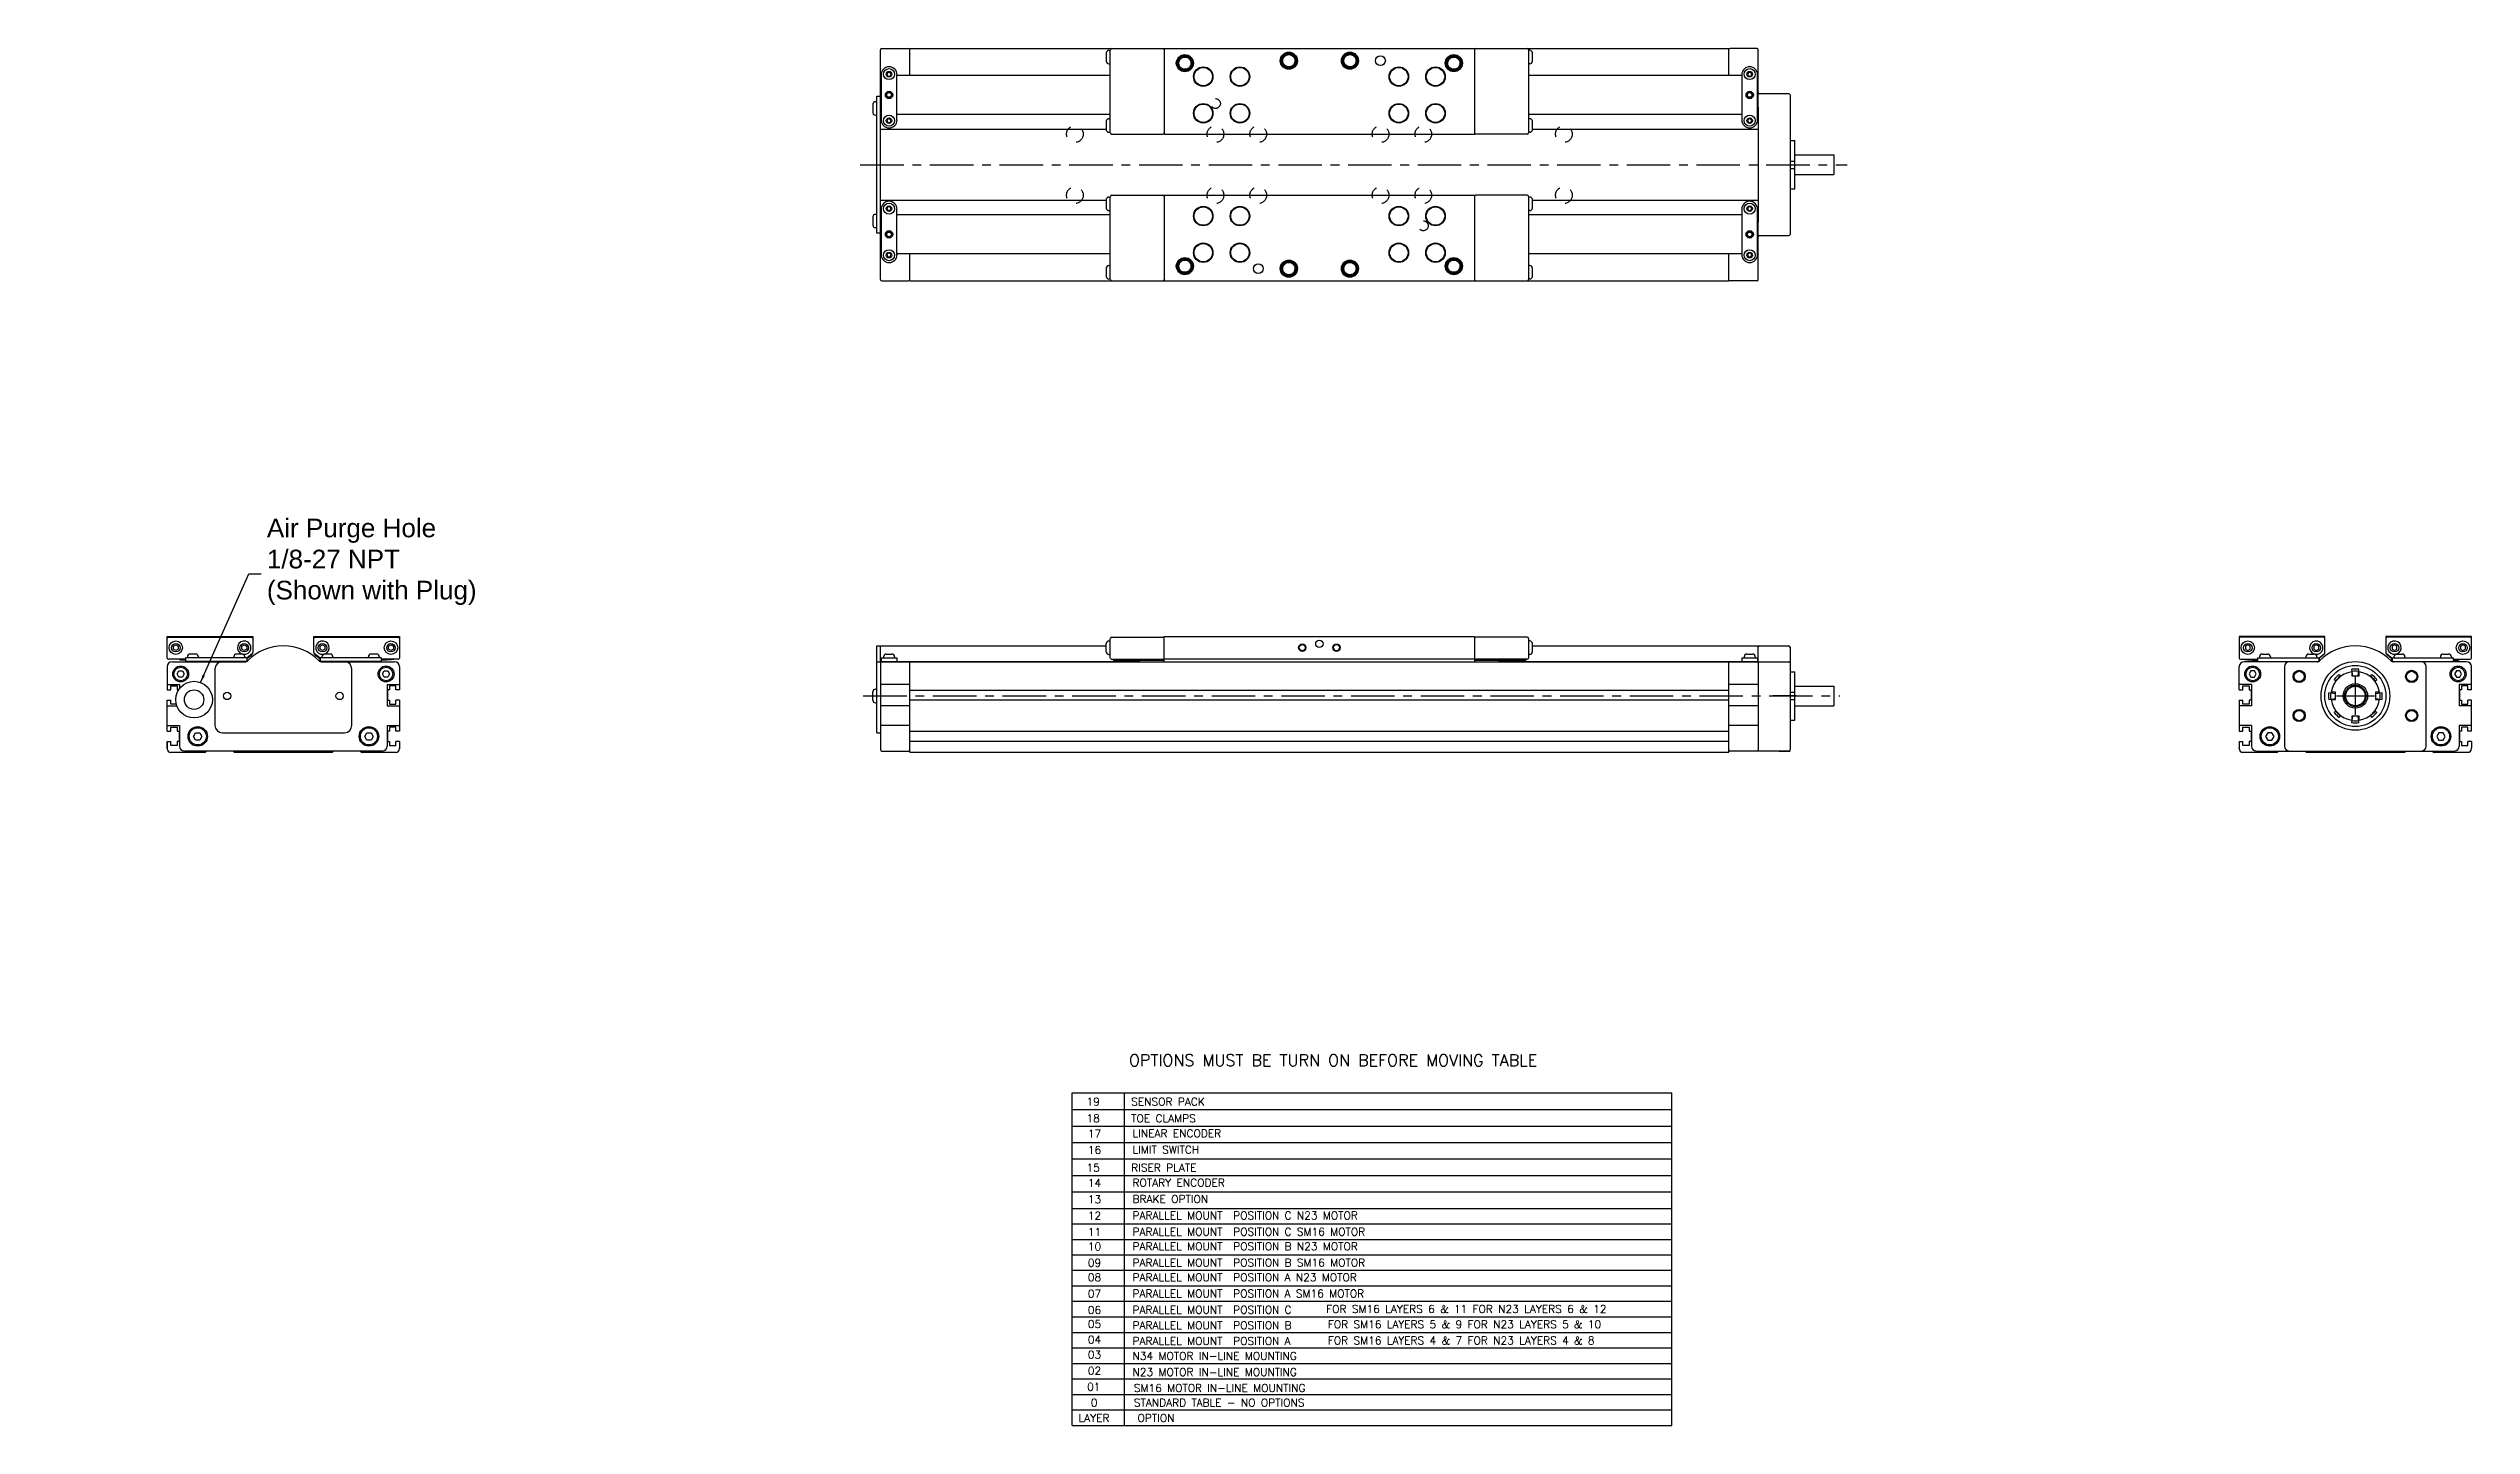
# Model space of a CAD drawing. Extents: x 1.4 to 40.4, y 2.1 to 24.3.
import ezdxf
from ezdxf.enums import TextEntityAlignment as Align

# ---------------------------------------------------------------- set-up
doc = ezdxf.new("R2010")
doc.units = 0
doc.header["$LTSCALE"] = 1.87
doc.header["$MEASUREMENT"] = 0
doc.linetypes.add('CENTER', pattern=[0.6, 0.375, -0.075, 0.075, -0.075])
doc.linetypes.add('HIDDEN', pattern=[0.2, 0.1, -0.1])
doc.layers.get('0').update_dxf_attribs({"linetype": 'CONTINUOUS'})
doc.styles.add('ROMANS', font='ROMANS')
doc.dimstyles.get("Standard").update_dxf_attribs({"dimtxt": 0.18, "dimasz": 0.18, "dimexe": 0.18, "dimexo": 0.0625, "dimgap": 0.09, "dimtad": 0, "dimtih": 1, "dimtoh": 1, "dimdec": 4, "dimzin": 0, "dimtxsty": 'STANDARD', "dimcen": 0.09, "dimazin": 3, "dimtfac": 1, "dimtdec": 4, "dimtofl": 0, "dimtmove": 0, "dimatfit": 3, "dimtolj": 1, "dimtzin": 0})

msp = doc.modelspace()

# ---------------------------------------------------------------- texts
at = {"style": 'ROMANS'}
for s, height, p in [('OPTIONS MUST BE TURN ON BEFORE MOVING TABLE', 0.188, (18.828, 7.879)), ('TOE CLAMPS', 0.125, (18.865, 6.974)), ('SENSOR PACK', 0.125, (18.865, 7.242)), ('LINEAR ENCODER', 0.125, (18.888, 6.732)), ('RISER PLATE', 0.125, (18.865, 6.18)), ('LIMIT SWITCH', 0.125, (18.888, 6.469)), ('ROTARY ENCODER', 0.125, (18.888, 5.938)), ('BRAKE OPTION', 0.125, (18.888, 5.675)), ('PARALLEL MOUNT  POSITION C N23 MOTOR', 0.125, (18.888, 5.411)), ('PARALLEL MOUNT  POSITION C SM16 MOTOR', 0.125, (18.888, 5.149)), ('PARALLEL MOUNT  POSITION B N23 MOTOR', 0.125, (18.888, 4.915)), ('PARALLEL MOUNT  POSITION B SM16 MOTOR', 0.125, (18.888, 4.653)), ('PARALLEL MOUNT  POSITION A N23 MOTOR', 0.125, (18.888, 4.417)), ('PARALLEL MOUNT  POSITION A SM16 MOTOR', 0.125, (18.888, 4.155)), ('PARALLEL MOUNT  POSITION C', 0.125, (18.888, 3.893)), ('FOR SM16 LAYERS 6 & 11 FOR N23 LAYERS 6 & 12', 0.125, (22.006, 3.907)), ('PARALLEL MOUNT  POSITION B', 0.125, (18.888, 3.643)), ('PARALLEL MOUNT  POSITION A', 0.125, (18.888, 3.391)), ('FOR SM16 LAYERS 5 & 9 FOR N23 LAYERS 5 & 10', 0.125, (22.031, 3.659)), ('FOR SM16 LAYERS 4 & 7 FOR N23 LAYERS 4 & 8', 0.125, (22.031, 3.399)), ('N34 MOTOR IN-LINE MOUNTING', 0.125, (18.888, 3.151)), ('N23 MOTOR IN-LINE MOUNTING', 0.125, (18.888, 2.89)), ('SM16 MOTOR IN-LINE MOUNTING', 0.125, (18.907, 2.633)), ('STANDARD TABLE - NO OPTIONS', 0.125, (18.907, 2.399)), ('LAYER', 0.125, (18.015, 2.15)), ('OPTION', 0.125, (18.968, 2.15))]:
    msp.add_text(s, height=height, dxfattribs=at).set_placement(p)
for s, p in [('19', (18.251, 7.244)), ('18', (18.251, 6.976)), ('17', (18.274, 6.73)), ('15', (18.251, 6.182)), ('16', (18.274, 6.467)), ('14', (18.274, 5.936)), ('13', (18.274, 5.672)), ('12', (18.274, 5.409)), ('11', (18.274, 5.147)), ('09', (18.274, 4.65)), ('10', (18.274, 4.912)), ('08', (18.274, 4.415)), ('07', (18.274, 4.153)), ('06', (18.274, 3.891)), ('05', (18.274, 3.665)), ('04', (18.274, 3.412)), ('03', (18.274, 3.172)), ('01', (18.261, 2.654)), ('02', (18.274, 2.912)), ('0', (18.271, 2.399))]:
    msp.add_text(s, height=0.125, dxfattribs=at).set_placement(p, align=Align.CENTER)
at = {"insert": (4.948, 15.995), "char_height": 0.3, "attachment_point": 4}
msp.add_mtext('{\\fArial|b0|i0|c0|p34;Air Purge Hole\\P1/8-27 NPT\\P(Shown with Plug)}', dxfattribs=at)

# ---------------------------------------------------------------- linework, layer by layer
for p, q in [((14.829, 20.538), (14.829, 24.238)), ((14.848, 24.258), (15.281, 24.258)), ((15.301, 23.825), (15.301, 24.258)), ((15.301, 24.258), (28.49, 24.258)), ((18.506, 24.229), (18.529, 24.229)), ((18.529, 22.9), (18.529, 24.238)), ((19.395, 24.258), (19.395, 22.88)), ((24.395, 24.258), (24.395, 22.88)), ((25.262, 24.238), (25.262, 22.9)), ((25.285, 24.229), (25.262, 24.229)), ((28.49, 23.825), (28.49, 24.258)), ((28.942, 24.258), (28.509, 24.258)), ((28.962, 23.316), (28.962, 24.238)), ((14.839, 23.835), (14.839, 23.107)), ((14.949, 23.874), (14.932, 23.845)), ((14.932, 23.845), (14.949, 23.815)), ((14.984, 23.874), (14.949, 23.874)), ((14.949, 23.815), (14.984, 23.815)), ((14.967, 23.963), (14.966, 23.963)), ((15.001, 23.845), (14.984, 23.874)), ((14.984, 23.815), (15.001, 23.845)), ((15.094, 23.107), (15.094, 23.835)), ((18.529, 23.825), (15.094, 23.825)), ((18.464, 24.189), (18.464, 24.051)), ((18.506, 24.012), (18.529, 24.012)), ((19.612, 24.022), (19.632, 24.022)), ((21.285, 24.061), (21.305, 24.061)), ((22.269, 24.061), (22.289, 24.061)), ((23.943, 24.022), (23.962, 24.022)), ((25.285, 24.012), (25.262, 24.012)), ((28.696, 23.825), (25.262, 23.825)), ((25.326, 24.051), (25.326, 24.189)), ((28.696, 23.835), (28.696, 23.107)), ((28.807, 23.874), (28.79, 23.845)), ((28.79, 23.845), (28.807, 23.815)), ((28.841, 23.874), (28.807, 23.874)), ((28.807, 23.815), (28.841, 23.815)), ((28.824, 23.963), (28.824, 23.963)), ((28.858, 23.845), (28.841, 23.874)), ((28.841, 23.815), (28.858, 23.845)), ((28.952, 23.107), (28.952, 23.835)), ((14.77, 21.286), (14.77, 23.49)), ((14.77, 23.49), (14.829, 23.49)), ((14.829, 23.705), (14.839, 23.71)), ((28.952, 23.71), (28.962, 23.705)), ((29.454, 23.53), (28.982, 23.53)), ((29.474, 23.51), (29.474, 21.266)), ((14.705, 23.363), (14.705, 23.225)), ((14.746, 23.402), (14.77, 23.402)), ((14.746, 23.185), (14.77, 23.185)), ((14.839, 23.311), (14.829, 23.316)), ((14.833, 23.313), (14.829, 23.313)), ((14.839, 23.195), (14.829, 23.195)), ((14.949, 23.126), (14.932, 23.097)), ((14.932, 23.097), (14.949, 23.067)), ((14.984, 23.126), (14.949, 23.126)), ((14.949, 23.067), (14.984, 23.067)), ((15.001, 23.097), (14.984, 23.126)), ((14.984, 23.067), (15.001, 23.097)), ((18.529, 23.195), (15.094, 23.195)), ((18.464, 23.087), (18.464, 22.949)), ((18.506, 23.126), (18.529, 23.126)), ((28.696, 23.195), (25.262, 23.195)), ((25.285, 23.126), (25.262, 23.126)), ((25.326, 22.949), (25.326, 23.087)), ((28.807, 23.126), (28.79, 23.097)), ((28.79, 23.097), (28.807, 23.067)), ((28.841, 23.126), (28.807, 23.126)), ((28.807, 23.067), (28.841, 23.067)), ((28.858, 23.097), (28.841, 23.126)), ((28.841, 23.067), (28.858, 23.097)), ((28.962, 23.316), (28.952, 23.311)), ((28.962, 23.195), (28.952, 23.195)), ((28.962, 23.313), (28.962, 21.463)), ((14.829, 22.961), (18.464, 22.961)), ((14.966, 22.979), (14.967, 22.979)), ((18.506, 22.91), (18.529, 22.91)), ((18.549, 22.88), (19.376, 22.88)), ((19.395, 22.88), (24.395, 22.88)), ((25.242, 22.88), (24.415, 22.88)), ((25.285, 22.91), (25.262, 22.91)), ((25.326, 22.961), (28.962, 22.961)), ((28.824, 22.979), (28.824, 22.979)), ((29.474, 22.777), (29.552, 22.777)), ((29.552, 21.999), (29.552, 22.777)), ((29.474, 22.447), (29.552, 22.447)), ((29.474, 22.329), (29.552, 22.329)), ((29.552, 22.546), (30.178, 22.546)), ((30.178, 22.546), (30.178, 22.231)), ((18.506, 21.866), (18.529, 21.866)), ((18.529, 20.538), (18.529, 21.876)), ((18.549, 21.896), (19.376, 21.896)), ((19.395, 21.896), (19.395, 20.518)), ((19.395, 21.896), (24.395, 21.896)), ((24.395, 21.896), (24.395, 20.518)), ((25.242, 21.896), (24.415, 21.896)), ((25.262, 21.876), (25.262, 20.538)), ((25.285, 21.866), (25.262, 21.866)), ((29.474, 21.999), (29.552, 21.999)), ((29.552, 22.231), (30.178, 22.231)), ((14.705, 21.551), (14.705, 21.414)), ((14.746, 21.591), (14.77, 21.591)), ((14.829, 21.815), (18.464, 21.815)), ((14.839, 21.581), (14.829, 21.581)), ((14.829, 21.461), (14.839, 21.466)), ((14.833, 21.463), (14.829, 21.463)), ((14.839, 21.67), (14.839, 20.941)), ((14.949, 21.709), (14.932, 21.679)), ((14.932, 21.679), (14.949, 21.65)), ((14.984, 21.709), (14.949, 21.709)), ((14.949, 21.65), (14.984, 21.65)), ((14.967, 21.798), (14.966, 21.798)), ((15.001, 21.679), (14.984, 21.709)), ((14.984, 21.65), (15.001, 21.679)), ((15.094, 20.941), (15.094, 21.67)), ((18.529, 21.581), (15.094, 21.581)), ((18.464, 21.827), (18.464, 21.689)), ((18.506, 21.65), (18.529, 21.65)), ((25.285, 21.65), (25.262, 21.65)), ((28.696, 21.581), (25.262, 21.581)), ((25.326, 21.689), (25.326, 21.827)), ((25.326, 21.815), (28.962, 21.815)), ((28.696, 21.67), (28.696, 20.941)), ((28.807, 21.709), (28.79, 21.679)), ((28.79, 21.679), (28.807, 21.65)), ((28.841, 21.709), (28.807, 21.709)), ((28.807, 21.65), (28.841, 21.65)), ((28.824, 21.798), (28.824, 21.798)), ((28.858, 21.679), (28.841, 21.709)), ((28.841, 21.65), (28.858, 21.679)), ((28.952, 20.941), (28.952, 21.67)), ((28.962, 21.581), (28.952, 21.581)), ((28.952, 21.466), (28.962, 21.461)), ((28.962, 20.538), (28.962, 21.461)), ((14.746, 21.374), (14.77, 21.374)), ((14.829, 21.286), (14.77, 21.286)), ((14.839, 21.066), (14.829, 21.071)), ((28.962, 21.071), (28.952, 21.066)), ((28.982, 21.246), (29.454, 21.246)), ((14.949, 20.961), (14.932, 20.931)), ((14.932, 20.931), (14.949, 20.902)), ((14.984, 20.961), (14.949, 20.961)), ((14.949, 20.902), (14.984, 20.902)), ((14.966, 20.813), (14.967, 20.813)), ((15.001, 20.931), (14.984, 20.961)), ((14.984, 20.902), (15.001, 20.931)), ((18.529, 20.951), (15.094, 20.951)), ((15.301, 20.518), (15.301, 20.951)), ((18.464, 20.725), (18.464, 20.587)), ((18.506, 20.764), (18.529, 20.764)), ((19.612, 20.754), (19.632, 20.754)), ((21.285, 20.715), (21.305, 20.715)), ((22.269, 20.715), (22.289, 20.715)), ((23.943, 20.754), (23.962, 20.754)), ((28.696, 20.951), (25.262, 20.951)), ((25.285, 20.764), (25.262, 20.764)), ((25.326, 20.587), (25.326, 20.725)), ((28.49, 20.518), (28.49, 20.951)), ((28.807, 20.961), (28.79, 20.931)), ((28.79, 20.931), (28.807, 20.902)), ((28.841, 20.961), (28.807, 20.961)), ((28.807, 20.902), (28.841, 20.902)), ((28.824, 20.813), (28.824, 20.813)), ((28.858, 20.931), (28.841, 20.961)), ((28.841, 20.902), (28.858, 20.931)), ((14.848, 20.518), (15.281, 20.518)), ((15.301, 20.518), (28.49, 20.518)), ((18.506, 20.548), (18.529, 20.548)), ((25.285, 20.548), (25.262, 20.548)), ((28.942, 20.518), (28.509, 20.518)), ((3.343, 14.791), (4.721, 14.791)), ((3.343, 14.446), (3.343, 14.791)), ((3.363, 14.781), (4.701, 14.781)), ((3.442, 14.636), (3.481, 14.659)), ((3.442, 14.591), (3.442, 14.636)), ((3.481, 14.568), (3.442, 14.591)), ((3.481, 14.659), (3.52, 14.636)), ((3.52, 14.591), (3.481, 14.568)), ((3.52, 14.636), (3.52, 14.591)), ((4.623, 14.451), (3.638, 14.451)), ((3.638, 14.451), (3.638, 14.392)), ((3.668, 14.467), (3.668, 14.451)), ((3.802, 14.51), (3.711, 14.51)), ((3.845, 14.467), (3.845, 14.451)), ((4.416, 14.467), (4.416, 14.451)), ((4.55, 14.51), (4.459, 14.51)), ((4.544, 14.636), (4.583, 14.659)), ((4.544, 14.591), (4.544, 14.636)), ((4.583, 14.568), (4.544, 14.591)), ((4.583, 14.659), (4.623, 14.636)), ((4.623, 14.591), (4.583, 14.568)), ((4.593, 14.467), (4.593, 14.451)), ((4.623, 14.636), (4.623, 14.591)), ((4.714, 14.519), (4.623, 14.442)), ((4.623, 14.451), (4.623, 14.393)), ((4.625, 14.444), (4.625, 14.412)), ((4.627, 14.436), (4.707, 14.503)), ((4.721, 14.791), (4.721, 14.534)), ((5.705, 14.791), (7.083, 14.791)), ((5.705, 14.534), (5.705, 14.791)), ((5.804, 14.442), (5.712, 14.519)), ((5.719, 14.503), (5.799, 14.437)), ((5.725, 14.781), (7.064, 14.781)), ((5.799, 14.446), (5.799, 14.412)), ((5.804, 14.636), (5.843, 14.659)), ((5.804, 14.591), (5.804, 14.636)), ((5.843, 14.568), (5.804, 14.591)), ((6.788, 14.451), (5.804, 14.451)), ((5.804, 14.451), (5.804, 14.393)), ((5.833, 14.467), (5.833, 14.451)), ((5.843, 14.659), (5.883, 14.636)), ((5.883, 14.591), (5.843, 14.568)), ((5.967, 14.51), (5.877, 14.51)), ((5.883, 14.636), (5.883, 14.591)), ((6.01, 14.467), (6.01, 14.451)), ((6.581, 14.467), (6.581, 14.451)), ((6.715, 14.51), (6.625, 14.51)), ((6.759, 14.467), (6.759, 14.451)), ((6.788, 14.451), (6.788, 14.392)), ((6.906, 14.636), (6.946, 14.659)), ((6.906, 14.591), (6.906, 14.636)), ((6.946, 14.568), (6.906, 14.591)), ((6.946, 14.659), (6.985, 14.636)), ((6.985, 14.591), (6.946, 14.568)), ((6.985, 14.636), (6.985, 14.591)), ((7.083, 14.791), (7.083, 14.446)), ((14.77, 13.245), (14.77, 14.643)), ((14.77, 14.643), (18.464, 14.643)), ((14.829, 14.375), (14.829, 14.643)), ((14.839, 14.451), (14.839, 14.392)), ((14.839, 14.451), (15.094, 14.451)), ((14.878, 14.467), (14.878, 14.451)), ((14.921, 14.51), (15.012, 14.51)), ((15.055, 14.467), (15.055, 14.451)), ((15.094, 14.451), (15.094, 14.392)), ((18.464, 14.544), (18.464, 14.682)), ((18.506, 14.722), (18.529, 14.722)), ((18.506, 14.505), (18.529, 14.505)), ((18.529, 14.446), (18.529, 14.761)), ((18.549, 14.781), (19.376, 14.781)), ((19.395, 14.387), (19.395, 14.791)), ((19.395, 14.791), (24.395, 14.791)), ((24.395, 14.791), (24.395, 14.387)), ((25.242, 14.781), (24.415, 14.781)), ((25.262, 14.761), (25.262, 14.446)), ((25.285, 14.722), (25.262, 14.722)), ((25.285, 14.505), (25.262, 14.505)), ((25.326, 14.544), (25.326, 14.682)), ((25.326, 14.643), (28.962, 14.643)), ((28.696, 14.451), (28.952, 14.451)), ((28.696, 14.451), (28.696, 14.392)), ((28.736, 14.467), (28.736, 14.451)), ((28.779, 14.51), (28.87, 14.51)), ((28.913, 14.467), (28.913, 14.451)), ((28.952, 14.451), (28.952, 14.392)), ((28.962, 14.387), (28.962, 14.643)), ((28.982, 14.643), (29.454, 14.643)), ((29.474, 14.623), (29.474, 12.97)), ((36.707, 14.791), (36.707, 14.446)), ((38.085, 14.791), (36.707, 14.791)), ((38.066, 14.781), (36.727, 14.781)), ((36.845, 14.659), (36.806, 14.636)), ((36.806, 14.636), (36.806, 14.591)), ((36.806, 14.591), (36.845, 14.568)), ((36.885, 14.636), (36.845, 14.659)), ((36.845, 14.568), (36.885, 14.591)), ((36.885, 14.591), (36.885, 14.636)), ((37.003, 14.451), (37.003, 14.392)), ((37.003, 14.451), (37.987, 14.451)), ((37.032, 14.467), (37.032, 14.451)), ((37.076, 14.51), (37.166, 14.51)), ((37.209, 14.467), (37.209, 14.451)), ((37.78, 14.467), (37.78, 14.451)), ((37.824, 14.51), (37.914, 14.51)), ((37.948, 14.659), (37.908, 14.636)), ((37.908, 14.636), (37.908, 14.591)), ((37.908, 14.591), (37.948, 14.568)), ((37.987, 14.636), (37.948, 14.659)), ((37.948, 14.568), (37.987, 14.591)), ((37.957, 14.467), (37.957, 14.451)), ((37.987, 14.591), (37.987, 14.636)), ((37.987, 14.442), (38.078, 14.519)), ((37.987, 14.451), (37.987, 14.393)), ((38.071, 14.503), (37.992, 14.437)), ((37.992, 14.446), (37.992, 14.412)), ((38.085, 14.534), (38.085, 14.791)), ((39.07, 14.791), (39.07, 14.534)), ((40.448, 14.791), (39.07, 14.791)), ((39.077, 14.519), (39.168, 14.442)), ((39.164, 14.436), (39.084, 14.503)), ((40.428, 14.781), (39.089, 14.781)), ((39.166, 14.444), (39.166, 14.412)), ((39.207, 14.659), (39.168, 14.636)), ((39.168, 14.636), (39.168, 14.591)), ((39.168, 14.591), (39.207, 14.568)), ((39.168, 14.451), (39.168, 14.393)), ((39.168, 14.451), (40.152, 14.451)), ((39.198, 14.467), (39.198, 14.451)), ((39.247, 14.636), (39.207, 14.659)), ((39.207, 14.568), (39.247, 14.591)), ((39.241, 14.51), (39.331, 14.51)), ((39.247, 14.591), (39.247, 14.636)), ((39.375, 14.467), (39.375, 14.451)), ((39.946, 14.467), (39.946, 14.451)), ((39.989, 14.51), (40.079, 14.51)), ((40.123, 14.467), (40.123, 14.451)), ((40.152, 14.451), (40.152, 14.392)), ((40.31, 14.659), (40.27, 14.636)), ((40.27, 14.636), (40.27, 14.591)), ((40.27, 14.591), (40.31, 14.568)), ((40.349, 14.636), (40.31, 14.659)), ((40.31, 14.568), (40.349, 14.591)), ((40.349, 14.591), (40.349, 14.636)), ((40.448, 14.446), (40.448, 14.791)), ((3.343, 14.308), (3.343, 13.933)), ((3.638, 14.426), (3.363, 14.426)), ((3.422, 14.387), (4.607, 14.387)), ((3.503, 14.19), (3.531, 14.239)), ((3.531, 14.141), (3.503, 14.19)), ((3.531, 14.239), (3.588, 14.239)), ((3.588, 14.141), (3.531, 14.141)), ((3.54, 14.426), (3.54, 14.417)), ((3.555, 14.417), (3.54, 14.417)), ((3.555, 14.426), (3.555, 14.412)), ((3.638, 14.412), (3.555, 14.412)), ((3.588, 14.239), (3.617, 14.19)), ((3.617, 14.19), (3.588, 14.141)), ((4.621, 14.392), (3.638, 14.392)), ((3.707, 14.392), (3.707, 14.387)), ((3.806, 14.392), (3.806, 14.387)), ((3.897, 14.387), (3.897, 14.392)), ((4.286, 14.387), (4.286, 14.392)), ((4.406, 14.387), (4.406, 14.392)), ((4.455, 14.392), (4.455, 14.387)), ((4.554, 14.392), (4.554, 14.387)), ((4.628, 14.412), (4.623, 14.412)), ((4.628, 14.412), (4.628, 14.436)), ((5.799, 14.412), (5.804, 14.412)), ((6.788, 14.392), (5.805, 14.392)), ((5.82, 14.387), (7.005, 14.387)), ((5.873, 14.392), (5.873, 14.387)), ((5.971, 14.392), (5.971, 14.387)), ((6.02, 14.387), (6.02, 14.392)), ((6.141, 14.387), (6.141, 14.392)), ((6.53, 14.387), (6.53, 14.392)), ((6.621, 14.392), (6.621, 14.387)), ((6.719, 14.392), (6.719, 14.387)), ((7.064, 14.426), (6.788, 14.426)), ((6.872, 14.412), (6.788, 14.412)), ((6.81, 14.19), (6.838, 14.239)), ((6.838, 14.141), (6.81, 14.19)), ((6.838, 14.239), (6.895, 14.239)), ((6.895, 14.141), (6.838, 14.141)), ((6.869, 14.426), (6.869, 14.412)), ((6.872, 14.412), (6.872, 14.418)), ((6.886, 14.419), (6.886, 14.417)), ((6.895, 14.239), (6.924, 14.19)), ((6.924, 14.19), (6.895, 14.141)), ((6.979, 14.423), (6.97, 14.422)), ((7.083, 14.308), (7.083, 13.933)), ((14.77, 14.387), (29.454, 14.387)), ((14.829, 14.392), (18.897, 14.392)), ((14.829, 14.367), (14.829, 12.97)), ((14.917, 14.392), (14.917, 14.387)), ((15.016, 14.392), (15.016, 14.387)), ((15.065, 14.387), (15.065, 14.392)), ((15.301, 12.929), (15.301, 14.387)), ((18.549, 14.426), (19.376, 14.426)), ((18.573, 14.426), (18.573, 14.412)), ((18.573, 14.412), (19.383, 14.412)), ((19.007, 14.412), (19.004, 14.411)), ((19.022, 14.412), (19.006, 14.406)), ((19.383, 14.412), (19.383, 14.428)), ((24.395, 14.426), (19.395, 14.426)), ((24.408, 14.412), (24.408, 14.428)), ((24.408, 14.412), (25.218, 14.412)), ((25.242, 14.426), (24.415, 14.426)), ((24.778, 14.406), (24.762, 14.412)), ((24.78, 14.411), (24.777, 14.412)), ((24.887, 14.392), (28.962, 14.392)), ((25.218, 14.426), (25.218, 14.412)), ((28.49, 12.929), (28.49, 14.387)), ((28.726, 14.387), (28.726, 14.392)), ((28.775, 14.392), (28.775, 14.387)), ((28.873, 14.392), (28.873, 14.387)), ((28.962, 14.367), (28.962, 12.97)), ((29.474, 14.225), (29.552, 14.225)), ((29.552, 13.447), (29.552, 14.225)), ((36.707, 13.933), (36.707, 14.308)), ((36.727, 14.426), (37.003, 14.426)), ((37.971, 14.387), (36.786, 14.387)), ((36.811, 14.423), (36.821, 14.422)), ((36.896, 14.239), (36.867, 14.19)), ((36.867, 14.19), (36.896, 14.141)), ((36.952, 14.239), (36.896, 14.239)), ((36.896, 14.141), (36.952, 14.141)), ((36.904, 14.419), (36.904, 14.417)), ((36.919, 14.412), (36.919, 14.418)), ((36.919, 14.412), (37.003, 14.412)), ((36.922, 14.426), (36.922, 14.412)), ((36.981, 14.19), (36.952, 14.239)), ((36.952, 14.141), (36.981, 14.19)), ((37.003, 14.392), (37.985, 14.392)), ((37.072, 14.392), (37.072, 14.387)), ((37.17, 14.392), (37.17, 14.387)), ((37.261, 14.387), (37.261, 14.392)), ((37.436, 14.308), (37.436, 13.029)), ((37.65, 14.387), (37.65, 14.392)), ((37.77, 14.387), (37.77, 14.392)), ((37.82, 14.392), (37.82, 14.387)), ((37.918, 14.392), (37.918, 14.387)), ((37.992, 14.412), (37.987, 14.412)), ((38.234, 14.099), (38.265, 14.075)), ((38.314, 14.179), (38.338, 14.148)), ((38.518, 14.225), (38.518, 14.159)), ((38.518, 14.159), (38.637, 14.159)), ((38.535, 14.159), (38.521, 14.265)), ((38.62, 14.159), (38.634, 14.265)), ((38.637, 14.159), (38.637, 14.225)), ((38.817, 14.148), (38.841, 14.179)), ((38.89, 14.075), (38.921, 14.099)), ((39.163, 14.412), (39.163, 14.436)), ((39.163, 14.412), (39.168, 14.412)), ((39.17, 14.392), (40.152, 14.392)), ((40.369, 14.387), (39.184, 14.387)), ((39.237, 14.392), (39.237, 14.387)), ((39.335, 14.392), (39.335, 14.387)), ((39.385, 14.387), (39.385, 14.392)), ((39.505, 14.387), (39.505, 14.392)), ((39.719, 13.029), (39.719, 14.308)), ((39.894, 14.387), (39.894, 14.392)), ((39.985, 14.392), (39.985, 14.387)), ((40.083, 14.392), (40.083, 14.387)), ((40.152, 14.426), (40.428, 14.426)), ((40.152, 14.412), (40.236, 14.412)), ((40.203, 14.239), (40.174, 14.19)), ((40.174, 14.19), (40.203, 14.141)), ((40.259, 14.239), (40.203, 14.239)), ((40.203, 14.141), (40.259, 14.141)), ((40.236, 14.426), (40.236, 14.412)), ((40.236, 14.417), (40.251, 14.417)), ((40.251, 14.426), (40.251, 14.417)), ((40.288, 14.19), (40.259, 14.239)), ((40.259, 14.141), (40.288, 14.19)), ((40.448, 13.933), (40.448, 14.308)), ((3.343, 14.021), (3.54, 14.021)), ((3.343, 13.27), (3.343, 13.768)), ((3.343, 13.678), (3.498, 13.678)), ((3.54, 14.021), (3.54, 13.954)), ((6.886, 14.021), (6.886, 13.678)), ((6.886, 14.021), (7.083, 14.021)), ((6.886, 13.678), (7.083, 13.678)), ((7.083, 13.768), (7.083, 13.27)), ((14.705, 13.767), (14.705, 13.905)), ((14.746, 13.944), (14.77, 13.944)), ((14.746, 13.728), (14.77, 13.728)), ((15.301, 14.021), (14.829, 14.021)), ((15.301, 13.678), (14.829, 13.678)), ((15.301, 13.932), (28.49, 13.932)), ((28.49, 13.767), (15.301, 13.767)), ((28.962, 14.021), (28.49, 14.021)), ((28.962, 13.678), (28.49, 13.678)), ((29.474, 13.895), (29.552, 13.895)), ((29.474, 13.777), (29.552, 13.777)), ((29.552, 13.993), (30.178, 13.993)), ((29.552, 13.678), (30.178, 13.678)), ((30.178, 13.993), (30.178, 13.678)), ((36.904, 14.021), (36.707, 14.021)), ((36.707, 13.768), (36.707, 13.271)), ((36.904, 13.678), (36.707, 13.678)), ((36.904, 14.021), (36.904, 13.678)), ((38.148, 13.892), (38.255, 13.878)), ((38.148, 13.779), (38.255, 13.793)), ((38.255, 13.895), (38.188, 13.895)), ((38.188, 13.777), (38.255, 13.777)), ((38.255, 13.777), (38.255, 13.895)), ((38.517, 14.023), (38.517, 14.003)), ((38.517, 14.003), (38.637, 14.003)), ((38.637, 14.023), (38.637, 14.003)), ((38.967, 13.895), (38.9, 13.895)), ((38.9, 13.895), (38.9, 13.777)), ((38.9, 13.878), (39.007, 13.892)), ((38.9, 13.793), (39.007, 13.779)), ((38.9, 13.777), (38.967, 13.777)), ((40.251, 14.021), (40.251, 13.678)), ((40.448, 14.021), (40.251, 14.021)), ((40.448, 13.678), (40.251, 13.678)), ((40.448, 13.271), (40.448, 13.768)), ((3.343, 13.359), (3.54, 13.359)), ((3.54, 13.359), (3.54, 13.029)), ((6.886, 13.359), (7.083, 13.359)), ((6.886, 13.359), (6.886, 13.029)), ((15.301, 13.359), (14.829, 13.359)), ((15.301, 13.271), (28.49, 13.271)), ((28.962, 13.359), (28.49, 13.359)), ((29.474, 13.447), (29.552, 13.447)), ((36.904, 13.359), (36.707, 13.359)), ((36.904, 13.359), (36.904, 13.029)), ((38.234, 13.572), (38.265, 13.596)), ((38.314, 13.492), (38.338, 13.524)), ((38.637, 13.513), (38.518, 13.513)), ((38.518, 13.513), (38.518, 13.447)), ((38.521, 13.406), (38.535, 13.513)), ((38.634, 13.406), (38.62, 13.513)), ((38.637, 13.447), (38.637, 13.513)), ((38.817, 13.524), (38.841, 13.492)), ((38.89, 13.596), (38.921, 13.572)), ((40.251, 13.359), (40.251, 13.029)), ((40.448, 13.359), (40.251, 13.359)), ((3.343, 12.987), (3.343, 13.105)), ((3.343, 13.105), (3.343, 12.987)), ((3.343, 12.987), (3.343, 13.002)), ((3.343, 12.987), (3.343, 13.002)), ((3.945, 12.928), (3.402, 12.928)), ((6.808, 12.95), (3.619, 12.95)), ((3.767, 13.186), (3.801, 13.245)), ((3.801, 13.127), (3.767, 13.186)), ((3.801, 13.245), (3.869, 13.245)), ((3.869, 13.127), (3.801, 13.127)), ((3.869, 13.245), (3.903, 13.186)), ((3.903, 13.186), (3.869, 13.127)), ((3.959, 12.934), (3.975, 12.95)), ((4.404, 12.95), (4.42, 12.934)), ((5.992, 12.928), (4.434, 12.928)), ((6.006, 12.934), (6.022, 12.95)), ((6.451, 12.95), (6.467, 12.934)), ((7.024, 12.928), (6.481, 12.928)), ((6.523, 13.186), (6.557, 13.245)), ((6.557, 13.127), (6.523, 13.186)), ((6.557, 13.245), (6.625, 13.245)), ((6.625, 13.127), (6.557, 13.127)), ((6.625, 13.245), (6.659, 13.186)), ((6.659, 13.186), (6.625, 13.127)), ((7.083, 13.105), (7.083, 12.987)), ((7.083, 12.987), (7.083, 13.002)), ((14.77, 13.245), (14.829, 13.245)), ((14.848, 12.95), (15.281, 12.95)), ((28.49, 13.105), (15.301, 13.105)), ((15.301, 12.929), (28.49, 12.929)), ((29.454, 12.95), (28.509, 12.95)), ((29.297, 12.95), (29.474, 12.95)), ((36.707, 13.105), (36.707, 13.002)), ((36.707, 12.988), (36.707, 13.002)), ((36.766, 12.929), (37.309, 12.929)), ((36.983, 12.95), (40.172, 12.95)), ((37.165, 13.245), (37.131, 13.186)), ((37.131, 13.186), (37.165, 13.127)), ((37.234, 13.245), (37.165, 13.245)), ((37.165, 13.127), (37.234, 13.127)), ((37.268, 13.186), (37.234, 13.245)), ((37.234, 13.127), (37.268, 13.186)), ((37.339, 12.95), (37.323, 12.934)), ((37.784, 12.934), (37.769, 12.95)), ((37.798, 12.929), (39.357, 12.929)), ((39.386, 12.95), (39.371, 12.934)), ((39.832, 12.934), (39.816, 12.95)), ((39.845, 12.929), (40.389, 12.929)), ((39.921, 13.245), (39.887, 13.186)), ((39.887, 13.186), (39.921, 13.127)), ((39.99, 13.245), (39.921, 13.245)), ((39.921, 13.127), (39.99, 13.127)), ((40.024, 13.186), (39.99, 13.245)), ((39.99, 13.127), (40.024, 13.186)), ((40.448, 13.105), (40.448, 13.002)), ((40.448, 12.988), (40.448, 13.002)), ((17.917, 2.093), (17.917, 7.446)), ((17.917, 7.446), (27.57, 7.446)), ((18.758, 2.093), (18.758, 7.446)), ((27.57, 2.093), (27.57, 7.446)), ((17.917, 7.178), (27.57, 7.178)), ((17.917, 6.91), (27.57, 6.91)), ((17.917, 6.647), (27.57, 6.647)), ((17.917, 6.384), (27.57, 6.384)), ((17.917, 6.116), (27.57, 6.116)), ((17.917, 5.853), (27.57, 5.853)), ((17.917, 5.589), (27.57, 5.589)), ((17.917, 5.339), (27.57, 5.339)), ((17.917, 5.089), (27.57, 5.089)), ((17.917, 4.843), (27.57, 4.843)), ((17.917, 4.593), (27.57, 4.593)), ((17.917, 4.343), (27.57, 4.343)), ((17.917, 4.093), (27.57, 4.093)), ((17.917, 3.843), (27.57, 3.843)), ((17.917, 3.593), (27.57, 3.593)), ((17.917, 3.343), (27.57, 3.343)), ((17.917, 3.093), (27.57, 3.093)), ((17.917, 2.843), (27.57, 2.843)), ((17.917, 2.593), (27.57, 2.593)), ((17.917, 2.343), (27.57, 2.343)), ((17.917, 2.093), (27.57, 2.093))]:
    msp.add_line(p, q)
at = {"color": 2, "linetype": 'CENTER'}
for p, q in [((14.503, 22.388), (30.395, 22.388)), ((38.577, 13.53), (38.577, 14.142)), ((14.551, 13.836), (30.278, 13.836)), ((38.271, 13.836), (38.883, 13.836))]:
    msp.add_line(p, q, dxfattribs=at)
at = {"color": 7, "linetype": 'CONTINUOUS'}
for p, q in [((4.111, 14.269), (4.111, 13.363)), ((6.316, 13.363), (6.316, 14.269)), ((3.343, 13.933), (3.402, 13.933)), ((3.343, 13.768), (3.402, 13.768)), ((3.402, 13.933), (3.402, 13.998)), ((3.402, 13.998), (3.505, 13.998)), ((3.402, 13.703), (3.402, 13.768)), ((3.49, 13.703), (3.402, 13.703)), ((3.505, 13.998), (3.505, 13.933)), ((3.505, 13.933), (3.526, 13.933)), ((6.922, 13.933), (6.89, 13.933)), ((6.89, 13.933), (6.89, 13.768)), ((6.89, 13.768), (6.922, 13.768)), ((7.024, 13.998), (6.922, 13.998)), ((6.922, 13.998), (6.922, 13.933)), ((6.922, 13.768), (6.922, 13.703)), ((6.922, 13.703), (7.024, 13.703)), ((7.024, 13.933), (7.024, 13.998)), ((7.083, 13.933), (7.024, 13.933)), ((7.024, 13.703), (7.024, 13.768)), ((7.083, 13.768), (7.024, 13.768)), ((36.707, 13.933), (36.767, 13.933)), ((36.707, 13.768), (36.767, 13.768)), ((36.767, 13.998), (36.869, 13.998)), ((36.767, 13.933), (36.767, 13.998)), ((36.767, 13.703), (36.767, 13.768)), ((36.869, 13.703), (36.767, 13.703)), ((36.869, 13.998), (36.869, 13.933)), ((36.869, 13.933), (36.9, 13.933)), ((36.869, 13.768), (36.869, 13.703)), ((36.9, 13.768), (36.869, 13.768)), ((36.9, 13.933), (36.9, 13.768)), ((40.286, 13.933), (40.255, 13.933)), ((40.255, 13.933), (40.255, 13.768)), ((40.255, 13.768), (40.286, 13.768)), ((40.286, 13.998), (40.286, 13.933)), ((40.388, 13.998), (40.286, 13.998)), ((40.286, 13.768), (40.286, 13.703)), ((40.286, 13.703), (40.388, 13.703)), ((40.388, 13.933), (40.388, 13.998)), ((40.448, 13.933), (40.388, 13.933)), ((40.448, 13.768), (40.388, 13.768)), ((40.388, 13.703), (40.388, 13.768)), ((3.343, 13.27), (3.402, 13.27)), ((3.402, 13.27), (3.402, 13.335)), ((3.402, 13.335), (3.505, 13.335)), ((3.505, 13.335), (3.505, 13.27)), ((3.505, 13.27), (3.536, 13.27)), ((3.536, 13.27), (3.536, 13.105)), ((6.89, 13.27), (6.89, 13.105)), ((6.922, 13.27), (6.89, 13.27)), ((7.024, 13.335), (6.922, 13.335)), ((6.922, 13.335), (6.922, 13.27)), ((7.024, 13.27), (7.024, 13.335)), ((7.083, 13.27), (7.024, 13.27)), ((36.707, 13.271), (36.767, 13.271)), ((36.767, 13.336), (36.869, 13.336)), ((36.767, 13.271), (36.767, 13.336)), ((36.869, 13.336), (36.869, 13.271)), ((36.869, 13.271), (36.9, 13.271)), ((36.9, 13.271), (36.9, 13.105)), ((40.255, 13.271), (40.255, 13.105)), ((40.286, 13.271), (40.255, 13.271)), ((40.286, 13.336), (40.286, 13.271)), ((40.388, 13.336), (40.286, 13.336)), ((40.388, 13.271), (40.388, 13.336)), ((40.448, 13.271), (40.388, 13.271)), ((3.343, 13.105), (3.402, 13.105)), ((3.402, 13.04), (3.402, 13.105)), ((3.505, 13.04), (3.402, 13.04)), ((3.536, 13.105), (3.505, 13.105)), ((3.505, 13.105), (3.505, 13.04)), ((4.229, 13.245), (6.198, 13.245)), ((6.89, 13.105), (6.922, 13.105)), ((6.922, 13.105), (6.922, 13.04)), ((6.922, 13.04), (7.024, 13.04)), ((7.024, 13.04), (7.024, 13.105)), ((7.083, 13.105), (7.024, 13.105)), ((36.707, 13.105), (36.767, 13.105)), ((36.767, 13.04), (36.767, 13.105)), ((36.869, 13.04), (36.767, 13.04)), ((36.9, 13.105), (36.869, 13.105)), ((36.869, 13.105), (36.869, 13.04)), ((40.255, 13.105), (40.286, 13.105)), ((40.286, 13.105), (40.286, 13.04)), ((40.286, 13.04), (40.388, 13.04)), ((40.448, 13.105), (40.388, 13.105)), ((40.388, 13.04), (40.388, 13.105))]:
    msp.add_line(p, q, dxfattribs=at)
at = {"color": 2}
msp.add_line((29.574, 13.836), (29.197, 13.836), dxfattribs=at)
for points in [[(19.612, 24.022), (19.613, 24.039), (19.617, 24.055), (19.623, 24.071), (19.631, 24.086), (19.641, 24.1), (19.653, 24.112), (19.667, 24.122), (19.682, 24.13), (19.698, 24.136), (19.714, 24.139), (19.731, 24.14), (19.748, 24.139), (19.765, 24.135), (19.781, 24.129), (19.795, 24.12), (19.809, 24.11), (19.821, 24.098), (19.831, 24.084), (19.838, 24.069), (19.844, 24.053), (19.847, 24.036), (19.848, 24.019)], [(19.848, 24.019), (19.846, 24.002), (19.842, 23.986), (19.836, 23.97), (19.828, 23.955), (19.817, 23.942), (19.805, 23.93), (19.791, 23.921), (19.776, 23.913), (19.759, 23.908), (19.743, 23.905), (19.726, 23.904), (19.709, 23.906), (19.692, 23.91), (19.677, 23.917), (19.662, 23.925), (19.649, 23.936), (19.638, 23.948), (19.628, 23.963), (19.62, 23.978), (19.615, 23.994), (19.612, 24.011), (19.612, 24.022)], [(19.622, 24.022), (19.623, 24.038), (19.626, 24.053), (19.632, 24.068), (19.64, 24.082), (19.65, 24.095), (19.661, 24.106), (19.674, 24.115), (19.689, 24.122), (19.704, 24.127), (19.719, 24.13), (19.735, 24.13), (19.751, 24.128), (19.766, 24.124), (19.781, 24.117), (19.795, 24.109), (19.807, 24.099), (19.817, 24.086), (19.825, 24.073), (19.832, 24.058), (19.836, 24.043), (19.838, 24.027), (19.838, 24.011)], [(19.838, 24.011), (19.835, 23.996), (19.83, 23.981), (19.823, 23.966), (19.814, 23.953), (19.803, 23.942), (19.79, 23.932), (19.776, 23.924), (19.761, 23.918), (19.746, 23.915), (19.73, 23.914), (19.714, 23.915), (19.699, 23.918), (19.684, 23.924), (19.67, 23.932), (19.657, 23.942), (19.646, 23.953), (19.637, 23.966), (19.63, 23.981), (19.625, 23.996), (19.622, 24.011), (19.622, 24.022)], [(19.632, 24.022), (19.633, 24.037), (19.636, 24.051), (19.641, 24.065), (19.649, 24.078), (19.658, 24.089), (19.669, 24.099), (19.682, 24.108), (19.695, 24.114), (19.709, 24.118), (19.724, 24.12), (19.739, 24.12), (19.753, 24.118), (19.767, 24.113), (19.781, 24.106), (19.793, 24.098), (19.803, 24.088), (19.812, 24.076), (19.82, 24.063), (19.825, 24.049), (19.828, 24.034), (19.828, 24.019)], [(19.828, 24.019), (19.827, 24.005), (19.823, 23.99), (19.817, 23.977), (19.81, 23.964), (19.8, 23.953), (19.789, 23.943), (19.776, 23.935), (19.763, 23.929), (19.748, 23.925), (19.734, 23.924), (19.719, 23.924), (19.704, 23.927), (19.69, 23.932), (19.677, 23.939), (19.665, 23.948), (19.655, 23.958), (19.646, 23.97), (19.639, 23.983), (19.635, 23.997), (19.632, 24.012), (19.632, 24.022)], [(21.285, 24.061), (21.286, 24.078), (21.29, 24.095), (21.296, 24.111), (21.304, 24.126), (21.314, 24.139), (21.326, 24.151), (21.34, 24.161), (21.355, 24.169), (21.371, 24.175), (21.388, 24.178), (21.405, 24.179), (21.422, 24.178), (21.438, 24.174), (21.454, 24.168), (21.469, 24.16), (21.482, 24.149), (21.494, 24.137), (21.504, 24.123), (21.512, 24.108), (21.517, 24.092), (21.521, 24.075), (21.521, 24.059)], [(21.521, 24.059), (21.52, 24.042), (21.516, 24.025), (21.509, 24.009), (21.501, 23.995), (21.49, 23.981), (21.478, 23.97), (21.464, 23.96), (21.449, 23.952), (21.433, 23.947), (21.416, 23.944), (21.399, 23.943), (21.382, 23.945), (21.366, 23.949), (21.35, 23.956), (21.335, 23.965), (21.322, 23.975), (21.311, 23.988), (21.301, 24.002), (21.294, 24.017), (21.289, 24.033), (21.286, 24.05), (21.285, 24.061)], [(21.295, 24.061), (21.296, 24.077), (21.3, 24.093), (21.305, 24.108), (21.313, 24.121), (21.323, 24.134), (21.335, 24.145), (21.348, 24.154), (21.362, 24.161), (21.377, 24.166), (21.393, 24.169), (21.409, 24.169), (21.424, 24.168), (21.44, 24.163), (21.454, 24.157), (21.468, 24.148), (21.48, 24.138), (21.49, 24.126), (21.499, 24.112), (21.505, 24.098), (21.509, 24.082), (21.511, 24.067), (21.511, 24.051)], [(21.511, 24.051), (21.508, 24.035), (21.503, 24.02), (21.496, 24.006), (21.487, 23.993), (21.476, 23.981), (21.463, 23.971), (21.45, 23.963), (21.435, 23.958), (21.419, 23.954), (21.403, 23.953), (21.387, 23.954), (21.372, 23.958), (21.357, 23.963), (21.343, 23.971), (21.331, 23.981), (21.32, 23.993), (21.31, 24.006), (21.303, 24.02), (21.298, 24.035), (21.295, 24.051), (21.295, 24.061)], [(21.305, 24.061), (21.306, 24.076), (21.309, 24.091), (21.315, 24.104), (21.322, 24.117), (21.331, 24.129), (21.342, 24.139), (21.355, 24.147), (21.368, 24.153), (21.382, 24.158), (21.397, 24.16), (21.412, 24.159), (21.427, 24.157), (21.441, 24.152), (21.454, 24.146), (21.466, 24.137), (21.477, 24.127), (21.486, 24.115), (21.493, 24.102), (21.498, 24.088), (21.501, 24.074), (21.502, 24.059)], [(21.502, 24.059), (21.5, 24.044), (21.496, 24.03), (21.491, 24.016), (21.483, 24.003), (21.473, 23.992), (21.462, 23.982), (21.45, 23.974), (21.436, 23.969), (21.422, 23.965), (21.407, 23.963), (21.392, 23.964), (21.378, 23.966), (21.364, 23.971), (21.351, 23.978), (21.339, 23.987), (21.328, 23.998), (21.319, 24.01), (21.313, 24.023), (21.308, 24.037), (21.305, 24.051), (21.305, 24.061)], [(22.269, 24.061), (22.271, 24.078), (22.274, 24.095), (22.28, 24.111), (22.288, 24.126), (22.299, 24.139), (22.311, 24.151), (22.324, 24.161), (22.339, 24.169), (22.355, 24.175), (22.372, 24.178), (22.389, 24.179), (22.406, 24.178), (22.422, 24.174), (22.438, 24.168), (22.453, 24.16), (22.466, 24.149), (22.478, 24.137), (22.488, 24.123), (22.496, 24.108), (22.502, 24.092), (22.505, 24.075), (22.506, 24.059)], [(22.506, 24.059), (22.504, 24.042), (22.5, 24.025), (22.494, 24.009), (22.485, 23.995), (22.474, 23.981), (22.462, 23.97), (22.448, 23.96), (22.433, 23.952), (22.417, 23.947), (22.4, 23.944), (22.383, 23.943), (22.366, 23.945), (22.35, 23.949), (22.334, 23.956), (22.32, 23.965), (22.307, 23.975), (22.295, 23.988), (22.285, 24.002), (22.278, 24.017), (22.273, 24.033), (22.27, 24.05), (22.27, 24.061)], [(22.279, 24.061), (22.28, 24.077), (22.284, 24.093), (22.29, 24.108), (22.297, 24.121), (22.307, 24.134), (22.319, 24.145), (22.332, 24.154), (22.346, 24.161), (22.361, 24.166), (22.377, 24.169), (22.393, 24.169), (22.409, 24.168), (22.424, 24.163), (22.439, 24.157), (22.452, 24.148), (22.464, 24.138), (22.474, 24.126), (22.483, 24.112), (22.489, 24.098), (22.494, 24.082), (22.496, 24.067), (22.495, 24.051)], [(22.495, 24.051), (22.493, 24.035), (22.488, 24.02), (22.48, 24.006), (22.471, 23.993), (22.46, 23.981), (22.448, 23.971), (22.434, 23.963), (22.419, 23.958), (22.403, 23.954), (22.387, 23.953), (22.372, 23.954), (22.356, 23.958), (22.341, 23.963), (22.327, 23.971), (22.315, 23.981), (22.304, 23.993), (22.295, 24.006), (22.287, 24.02), (22.282, 24.035), (22.28, 24.051), (22.279, 24.061)], [(22.289, 24.061), (22.29, 24.076), (22.294, 24.091), (22.299, 24.104), (22.306, 24.117), (22.316, 24.129), (22.327, 24.139), (22.339, 24.147), (22.352, 24.153), (22.367, 24.158), (22.381, 24.16), (22.396, 24.159), (22.411, 24.157), (22.425, 24.152), (22.438, 24.146), (22.45, 24.137), (22.461, 24.127), (22.47, 24.115), (22.477, 24.102), (22.482, 24.088), (22.485, 24.074), (22.486, 24.059)], [(22.486, 24.059), (22.484, 24.044), (22.481, 24.03), (22.475, 24.016), (22.467, 24.003), (22.458, 23.992), (22.446, 23.982), (22.434, 23.974), (22.42, 23.969), (22.406, 23.965), (22.391, 23.963), (22.376, 23.964), (22.362, 23.966), (22.348, 23.971), (22.335, 23.978), (22.323, 23.987), (22.312, 23.998), (22.304, 24.01), (22.297, 24.023), (22.292, 24.037), (22.29, 24.051), (22.289, 24.061)], [(23.943, 24.022), (23.944, 24.039), (23.947, 24.055), (23.953, 24.071), (23.962, 24.086), (23.972, 24.1), (23.984, 24.112), (23.998, 24.122), (24.013, 24.13), (24.029, 24.136), (24.045, 24.139), (24.062, 24.14), (24.079, 24.139), (24.096, 24.135), (24.111, 24.129), (24.126, 24.12), (24.14, 24.11), (24.151, 24.098), (24.161, 24.084), (24.169, 24.069), (24.175, 24.053), (24.178, 24.036), (24.179, 24.019)], [(24.179, 24.019), (24.177, 24.002), (24.173, 23.986), (24.167, 23.97), (24.158, 23.955), (24.148, 23.942), (24.135, 23.93), (24.121, 23.921), (24.106, 23.913), (24.09, 23.908), (24.073, 23.905), (24.056, 23.904), (24.04, 23.906), (24.023, 23.91), (24.007, 23.917), (23.993, 23.925), (23.98, 23.936), (23.968, 23.948), (23.959, 23.963), (23.951, 23.978), (23.946, 23.994), (23.943, 24.011), (23.943, 24.022)], [(23.952, 24.022), (23.954, 24.038), (23.957, 24.053), (23.963, 24.068), (23.971, 24.082), (23.981, 24.095), (23.992, 24.106), (24.005, 24.115), (24.019, 24.122), (24.034, 24.127), (24.05, 24.13), (24.066, 24.13), (24.082, 24.128), (24.097, 24.124), (24.112, 24.117), (24.125, 24.109), (24.137, 24.099), (24.148, 24.086), (24.156, 24.073), (24.163, 24.058), (24.167, 24.043), (24.169, 24.027), (24.168, 24.011)], [(24.168, 24.011), (24.166, 23.996), (24.161, 23.981), (24.154, 23.966), (24.144, 23.953), (24.133, 23.942), (24.121, 23.932), (24.107, 23.924), (24.092, 23.918), (24.077, 23.915), (24.061, 23.914), (24.045, 23.915), (24.029, 23.918), (24.014, 23.924), (24.001, 23.932), (23.988, 23.942), (23.977, 23.953), (23.968, 23.966), (23.961, 23.981), (23.956, 23.996), (23.953, 24.011), (23.953, 24.022)], [(23.962, 24.022), (23.963, 24.037), (23.967, 24.051), (23.972, 24.065), (23.98, 24.078), (23.989, 24.089), (24, 24.099), (24.012, 24.108), (24.026, 24.114), (24.04, 24.118), (24.055, 24.12), (24.069, 24.12), (24.084, 24.118), (24.098, 24.113), (24.111, 24.106), (24.123, 24.098), (24.134, 24.088), (24.143, 24.076), (24.15, 24.063), (24.155, 24.049), (24.158, 24.034), (24.159, 24.019)], [(24.159, 24.019), (24.158, 24.005), (24.154, 23.99), (24.148, 23.977), (24.14, 23.964), (24.131, 23.953), (24.12, 23.943), (24.107, 23.935), (24.093, 23.929), (24.079, 23.925), (24.064, 23.924), (24.05, 23.924), (24.035, 23.927), (24.021, 23.932), (24.008, 23.939), (23.996, 23.948), (23.986, 23.958), (23.977, 23.97), (23.97, 23.983), (23.965, 23.997), (23.963, 24.012), (23.963, 24.022)], [(19.612, 20.754), (19.613, 20.771), (19.617, 20.788), (19.623, 20.804), (19.631, 20.819), (19.641, 20.832), (19.653, 20.844), (19.667, 20.854), (19.682, 20.862), (19.698, 20.868), (19.714, 20.871), (19.731, 20.872), (19.748, 20.871), (19.765, 20.867), (19.781, 20.861), (19.795, 20.853), (19.809, 20.842), (19.821, 20.83), (19.831, 20.816), (19.838, 20.801), (19.844, 20.785), (19.847, 20.768), (19.848, 20.751)], [(19.848, 20.751), (19.846, 20.735), (19.842, 20.718), (19.836, 20.702), (19.828, 20.688), (19.817, 20.674), (19.805, 20.663), (19.791, 20.653), (19.776, 20.645), (19.759, 20.64), (19.743, 20.637), (19.726, 20.636), (19.709, 20.638), (19.692, 20.642), (19.677, 20.649), (19.662, 20.658), (19.649, 20.668), (19.638, 20.681), (19.628, 20.695), (19.62, 20.71), (19.615, 20.726), (19.612, 20.743), (19.612, 20.754)], [(19.622, 20.754), (19.623, 20.77), (19.626, 20.786), (19.632, 20.801), (19.64, 20.814), (19.65, 20.827), (19.661, 20.838), (19.674, 20.847), (19.689, 20.854), (19.704, 20.859), (19.719, 20.862), (19.735, 20.862), (19.751, 20.86), (19.766, 20.856), (19.781, 20.85), (19.795, 20.841), (19.807, 20.831), (19.817, 20.819), (19.825, 20.805), (19.832, 20.791), (19.836, 20.775), (19.838, 20.76), (19.838, 20.744)], [(19.838, 20.744), (19.835, 20.728), (19.83, 20.713), (19.823, 20.699), (19.814, 20.686), (19.803, 20.674), (19.79, 20.664), (19.776, 20.656), (19.761, 20.651), (19.746, 20.647), (19.73, 20.646), (19.714, 20.647), (19.699, 20.651), (19.684, 20.656), (19.67, 20.664), (19.657, 20.674), (19.646, 20.686), (19.637, 20.699), (19.63, 20.713), (19.625, 20.728), (19.622, 20.744), (19.622, 20.754)], [(19.632, 20.754), (19.633, 20.769), (19.636, 20.783), (19.641, 20.797), (19.649, 20.81), (19.658, 20.822), (19.669, 20.832), (19.682, 20.84), (19.695, 20.846), (19.709, 20.85), (19.724, 20.852), (19.739, 20.852), (19.753, 20.85), (19.767, 20.845), (19.781, 20.839), (19.793, 20.83), (19.803, 20.82), (19.812, 20.808), (19.82, 20.795), (19.825, 20.781), (19.828, 20.767), (19.828, 20.752)], [(19.828, 20.752), (19.827, 20.737), (19.823, 20.723), (19.817, 20.709), (19.81, 20.696), (19.8, 20.685), (19.789, 20.675), (19.776, 20.667), (19.763, 20.661), (19.748, 20.658), (19.734, 20.656), (19.719, 20.656), (19.704, 20.659), (19.69, 20.664), (19.677, 20.671), (19.665, 20.68), (19.655, 20.691), (19.646, 20.703), (19.639, 20.716), (19.635, 20.73), (19.632, 20.744), (19.632, 20.754)], [(21.285, 20.715), (21.286, 20.732), (21.29, 20.748), (21.296, 20.764), (21.304, 20.779), (21.314, 20.793), (21.326, 20.805), (21.34, 20.815), (21.355, 20.823), (21.371, 20.829), (21.388, 20.832), (21.405, 20.833), (21.422, 20.832), (21.438, 20.828), (21.454, 20.822), (21.469, 20.813), (21.482, 20.803), (21.494, 20.791), (21.504, 20.777), (21.512, 20.762), (21.517, 20.746), (21.521, 20.729), (21.521, 20.712)], [(21.521, 20.712), (21.52, 20.695), (21.516, 20.679), (21.509, 20.663), (21.501, 20.648), (21.49, 20.635), (21.478, 20.623), (21.464, 20.614), (21.449, 20.606), (21.433, 20.6), (21.416, 20.597), (21.399, 20.597), (21.382, 20.599), (21.366, 20.603), (21.35, 20.609), (21.335, 20.618), (21.322, 20.629), (21.311, 20.641), (21.301, 20.655), (21.294, 20.671), (21.289, 20.687), (21.286, 20.704), (21.285, 20.715)], [(21.295, 20.715), (21.296, 20.731), (21.3, 20.746), (21.305, 20.761), (21.313, 20.775), (21.323, 20.788), (21.335, 20.799), (21.348, 20.808), (21.362, 20.815), (21.377, 20.82), (21.393, 20.823), (21.409, 20.823), (21.424, 20.821), (21.44, 20.817), (21.454, 20.81), (21.468, 20.802), (21.48, 20.791), (21.49, 20.779), (21.499, 20.766), (21.505, 20.751), (21.509, 20.736), (21.511, 20.72), (21.511, 20.704)], [(21.511, 20.704), (21.508, 20.689), (21.503, 20.673), (21.496, 20.659), (21.487, 20.646), (21.476, 20.635), (21.463, 20.625), (21.45, 20.617), (21.435, 20.611), (21.419, 20.608), (21.403, 20.607), (21.387, 20.608), (21.372, 20.611), (21.357, 20.617), (21.343, 20.625), (21.331, 20.635), (21.32, 20.646), (21.31, 20.659), (21.303, 20.673), (21.298, 20.689), (21.295, 20.704), (21.295, 20.715)], [(21.305, 20.715), (21.306, 20.73), (21.309, 20.744), (21.315, 20.758), (21.322, 20.771), (21.331, 20.782), (21.342, 20.792), (21.355, 20.801), (21.368, 20.807), (21.382, 20.811), (21.397, 20.813), (21.412, 20.813), (21.427, 20.811), (21.441, 20.806), (21.454, 20.799), (21.466, 20.791), (21.477, 20.78), (21.486, 20.769), (21.493, 20.756), (21.498, 20.742), (21.501, 20.727), (21.502, 20.712)], [(21.502, 20.712), (21.5, 20.698), (21.496, 20.683), (21.491, 20.67), (21.483, 20.657), (21.473, 20.646), (21.462, 20.636), (21.45, 20.628), (21.436, 20.622), (21.422, 20.618), (21.407, 20.617), (21.392, 20.617), (21.378, 20.62), (21.364, 20.625), (21.351, 20.632), (21.339, 20.641), (21.328, 20.651), (21.319, 20.663), (21.313, 20.676), (21.308, 20.69), (21.305, 20.705), (21.305, 20.715)], [(22.269, 20.715), (22.271, 20.732), (22.274, 20.748), (22.28, 20.764), (22.288, 20.779), (22.299, 20.793), (22.311, 20.805), (22.324, 20.815), (22.339, 20.823), (22.355, 20.829), (22.372, 20.832), (22.389, 20.833), (22.406, 20.832), (22.422, 20.828), (22.438, 20.822), (22.453, 20.813), (22.466, 20.803), (22.478, 20.791), (22.488, 20.777), (22.496, 20.762), (22.502, 20.746), (22.505, 20.729), (22.506, 20.712)], [(22.506, 20.712), (22.504, 20.695), (22.5, 20.679), (22.494, 20.663), (22.485, 20.648), (22.474, 20.635), (22.462, 20.623), (22.448, 20.614), (22.433, 20.606), (22.417, 20.6), (22.4, 20.597), (22.383, 20.597), (22.366, 20.599), (22.35, 20.603), (22.334, 20.609), (22.32, 20.618), (22.307, 20.629), (22.295, 20.641), (22.285, 20.655), (22.278, 20.671), (22.273, 20.687), (22.27, 20.704), (22.27, 20.715)], [(22.279, 20.715), (22.28, 20.731), (22.284, 20.746), (22.29, 20.761), (22.297, 20.775), (22.307, 20.788), (22.319, 20.799), (22.332, 20.808), (22.346, 20.815), (22.361, 20.82), (22.377, 20.823), (22.393, 20.823), (22.409, 20.821), (22.424, 20.817), (22.439, 20.81), (22.452, 20.802), (22.464, 20.791), (22.474, 20.779), (22.483, 20.766), (22.489, 20.751), (22.494, 20.736), (22.496, 20.72), (22.495, 20.704)], [(22.495, 20.704), (22.493, 20.689), (22.488, 20.673), (22.48, 20.659), (22.471, 20.646), (22.46, 20.635), (22.448, 20.625), (22.434, 20.617), (22.419, 20.611), (22.403, 20.608), (22.387, 20.607), (22.372, 20.608), (22.356, 20.611), (22.341, 20.617), (22.327, 20.625), (22.315, 20.635), (22.304, 20.646), (22.295, 20.659), (22.287, 20.673), (22.282, 20.689), (22.28, 20.704), (22.279, 20.715)], [(22.289, 20.715), (22.29, 20.73), (22.294, 20.744), (22.299, 20.758), (22.306, 20.771), (22.316, 20.782), (22.327, 20.792), (22.339, 20.801), (22.352, 20.807), (22.367, 20.811), (22.381, 20.813), (22.396, 20.813), (22.411, 20.811), (22.425, 20.806), (22.438, 20.799), (22.45, 20.791), (22.461, 20.78), (22.47, 20.769), (22.477, 20.756), (22.482, 20.742), (22.485, 20.727), (22.486, 20.712)], [(22.486, 20.712), (22.484, 20.698), (22.481, 20.683), (22.475, 20.67), (22.467, 20.657), (22.458, 20.646), (22.446, 20.636), (22.434, 20.628), (22.42, 20.622), (22.406, 20.618), (22.391, 20.617), (22.376, 20.617), (22.362, 20.62), (22.348, 20.625), (22.335, 20.632), (22.323, 20.641), (22.312, 20.651), (22.304, 20.663), (22.297, 20.676), (22.292, 20.69), (22.29, 20.705), (22.289, 20.715)], [(23.943, 20.754), (23.944, 20.771), (23.947, 20.788), (23.953, 20.804), (23.962, 20.819), (23.972, 20.832), (23.984, 20.844), (23.998, 20.854), (24.013, 20.862), (24.029, 20.868), (24.045, 20.871), (24.062, 20.872), (24.079, 20.871), (24.096, 20.867), (24.111, 20.861), (24.126, 20.853), (24.14, 20.842), (24.151, 20.83), (24.161, 20.816), (24.169, 20.801), (24.175, 20.785), (24.178, 20.768), (24.179, 20.751)], [(24.179, 20.751), (24.177, 20.735), (24.173, 20.718), (24.167, 20.702), (24.158, 20.688), (24.148, 20.674), (24.135, 20.663), (24.121, 20.653), (24.106, 20.645), (24.09, 20.64), (24.073, 20.637), (24.056, 20.636), (24.04, 20.638), (24.023, 20.642), (24.007, 20.649), (23.993, 20.658), (23.98, 20.668), (23.968, 20.681), (23.959, 20.695), (23.951, 20.71), (23.946, 20.726), (23.943, 20.743), (23.943, 20.754)], [(23.952, 20.754), (23.954, 20.77), (23.957, 20.786), (23.963, 20.801), (23.971, 20.814), (23.981, 20.827), (23.992, 20.838), (24.005, 20.847), (24.019, 20.854), (24.034, 20.859), (24.05, 20.862), (24.066, 20.862), (24.082, 20.86), (24.097, 20.856), (24.112, 20.85), (24.125, 20.841), (24.137, 20.831), (24.148, 20.819), (24.156, 20.805), (24.163, 20.791), (24.167, 20.775), (24.169, 20.76), (24.168, 20.744)], [(24.168, 20.744), (24.166, 20.728), (24.161, 20.713), (24.154, 20.699), (24.144, 20.686), (24.133, 20.674), (24.121, 20.664), (24.107, 20.656), (24.092, 20.651), (24.077, 20.647), (24.061, 20.646), (24.045, 20.647), (24.029, 20.651), (24.014, 20.656), (24.001, 20.664), (23.988, 20.674), (23.977, 20.686), (23.968, 20.699), (23.961, 20.713), (23.956, 20.728), (23.953, 20.744), (23.953, 20.754)], [(23.962, 20.754), (23.963, 20.769), (23.967, 20.783), (23.972, 20.797), (23.98, 20.81), (23.989, 20.822), (24, 20.832), (24.012, 20.84), (24.026, 20.846), (24.04, 20.85), (24.055, 20.852), (24.069, 20.852), (24.084, 20.85), (24.098, 20.845), (24.111, 20.839), (24.123, 20.83), (24.134, 20.82), (24.143, 20.808), (24.15, 20.795), (24.155, 20.781), (24.158, 20.767), (24.159, 20.752)], [(24.159, 20.752), (24.158, 20.737), (24.154, 20.723), (24.148, 20.709), (24.14, 20.696), (24.131, 20.685), (24.12, 20.675), (24.107, 20.667), (24.093, 20.661), (24.079, 20.658), (24.064, 20.656), (24.05, 20.656), (24.035, 20.659), (24.021, 20.664), (24.008, 20.671), (23.996, 20.68), (23.986, 20.691), (23.977, 20.703), (23.97, 20.716), (23.965, 20.73), (23.963, 20.744), (23.963, 20.754)], [(6.955, 14.426), (6.955, 14.426), (6.952, 14.425), (6.947, 14.424), (6.94, 14.423), (6.931, 14.422), (6.92, 14.421), (6.907, 14.42), (6.893, 14.419), (6.879, 14.418), (6.869, 14.418)], [(6.97, 14.422), (6.959, 14.421), (6.947, 14.42), (6.933, 14.419), (6.918, 14.418), (6.902, 14.417), (6.886, 14.417)], [(6.995, 14.426), (6.994, 14.426), (6.992, 14.425), (6.987, 14.424), (6.979, 14.423)], [(36.796, 14.426), (36.797, 14.426), (36.799, 14.425), (36.804, 14.424), (36.811, 14.423)], [(36.821, 14.422), (36.832, 14.421), (36.844, 14.42), (36.858, 14.419), (36.873, 14.418), (36.888, 14.417), (36.904, 14.417)], [(36.836, 14.426), (36.836, 14.426), (36.839, 14.425), (36.844, 14.424), (36.851, 14.423), (36.86, 14.422), (36.871, 14.421), (36.883, 14.42), (36.897, 14.419), (36.912, 14.418), (36.922, 14.418)]]:
    msp.add_lwpolyline(points)
for centre, radius in [((21.403, 24.061), 0.138), ((22.387, 24.061), 0.138), ((14.966, 23.845), 0.0886), ((14.966, 23.845), 0.0443), ((19.73, 24.022), 0.138), ((19.73, 24.022), 0.123), ((20.025, 23.805), 0.157), ((20.025, 23.805), 0.148), ((20.616, 23.805), 0.157), ((20.616, 23.805), 0.148), ((21.403, 24.061), 0.123), ((22.387, 24.061), 0.123), ((22.879, 24.061), 0.079), ((23.175, 23.805), 0.157), ((23.175, 23.805), 0.148), ((23.765, 23.805), 0.157), ((23.765, 23.805), 0.148), ((24.061, 24.022), 0.138), ((24.061, 24.022), 0.123), ((28.824, 23.845), 0.0886), ((28.824, 23.845), 0.0443), ((14.966, 23.51), 0.0591), ((14.966, 23.51), 0.0492), ((14.966, 23.51), 0.0374), ((28.824, 23.51), 0.0591), ((28.824, 23.51), 0.0492), ((28.824, 23.51), 0.0374), ((14.966, 23.097), 0.0886), ((14.966, 23.097), 0.0443), ((20.025, 23.215), 0.157), ((20.025, 23.215), 0.148), ((20.616, 23.215), 0.157), ((20.616, 23.215), 0.148), ((23.175, 23.215), 0.157), ((23.175, 23.215), 0.148), ((23.765, 23.215), 0.157), ((23.765, 23.215), 0.148), ((28.824, 23.097), 0.0886), ((28.824, 23.097), 0.0443), ((14.966, 21.679), 0.0886), ((14.966, 21.679), 0.0443), ((20.025, 21.561), 0.157), ((20.025, 21.561), 0.148), ((20.616, 21.561), 0.157), ((20.616, 21.561), 0.148), ((23.175, 21.561), 0.157), ((23.175, 21.561), 0.148), ((23.765, 21.561), 0.157), ((23.765, 21.561), 0.148), ((28.824, 21.679), 0.0886), ((28.824, 21.679), 0.0443), ((14.966, 21.266), 0.0591), ((14.966, 21.266), 0.0492), ((14.966, 21.266), 0.0374), ((20.025, 20.971), 0.157), ((20.025, 20.971), 0.148), ((20.616, 20.971), 0.157), ((20.616, 20.971), 0.148), ((23.175, 20.971), 0.157), ((23.175, 20.971), 0.148), ((23.765, 20.971), 0.157), ((23.765, 20.971), 0.148), ((28.824, 21.266), 0.0591), ((28.824, 21.266), 0.0492), ((28.824, 21.266), 0.0374), ((14.966, 20.931), 0.0886), ((14.966, 20.931), 0.0443), ((19.73, 20.754), 0.138), ((19.73, 20.754), 0.123), ((20.911, 20.715), 0.079), ((21.403, 20.715), 0.138), ((21.403, 20.715), 0.123), ((22.387, 20.715), 0.138), ((22.387, 20.715), 0.123), ((24.061, 20.754), 0.138), ((24.061, 20.754), 0.123), ((28.824, 20.931), 0.0886), ((28.824, 20.931), 0.0443), ((3.481, 14.613), 0.108), ((3.481, 14.613), 0.0689), ((4.583, 14.613), 0.0689), ((5.843, 14.613), 0.0689), ((6.946, 14.613), 0.108), ((6.946, 14.613), 0.0689), ((21.62, 14.613), 0.0591), ((21.62, 14.613), 0.0492), ((21.895, 14.676), 0.0591), ((22.171, 14.613), 0.0591), ((22.171, 14.613), 0.0492), ((36.845, 14.613), 0.108), ((36.845, 14.613), 0.0689), ((37.948, 14.613), 0.0689), ((39.207, 14.613), 0.0689), ((40.31, 14.613), 0.108), ((40.31, 14.613), 0.0689), ((3.56, 14.19), 0.128), ((3.56, 14.19), 0.108), ((6.867, 14.19), 0.128), ((6.867, 14.19), 0.108), ((36.924, 14.19), 0.128), ((36.924, 14.19), 0.108), ((37.672, 14.151), 0.0984), ((37.672, 14.151), 0.0827), ((38.577, 13.836), 0.553), ((38.577, 13.836), 0.492), ((39.483, 14.151), 0.0984), ((39.483, 14.151), 0.0827), ((40.231, 14.19), 0.128), ((40.231, 14.19), 0.108), ((38.577, 13.836), 0.197), ((38.577, 13.836), 0.173), ((38.577, 13.836), 0.157), ((3.835, 13.186), 0.157), ((3.835, 13.186), 0.138), ((6.591, 13.186), 0.157), ((6.591, 13.186), 0.138), ((37.2, 13.186), 0.157), ((37.2, 13.186), 0.138), ((37.672, 13.521), 0.0984), ((37.672, 13.521), 0.0827), ((39.483, 13.521), 0.0984), ((39.483, 13.521), 0.0827), ((39.955, 13.186), 0.157), ((39.955, 13.186), 0.138)]:
    msp.add_circle(centre, radius)
at = {"color": 4, "linetype": 'HIDDEN'}
for centre, radius in [((20.222, 23.372), 0.079), ((17.958, 22.88), 0.134), ((20.222, 22.88), 0.134), ((20.911, 22.88), 0.134), ((22.88, 22.88), 0.134), ((23.569, 22.88), 0.134), ((25.832, 22.88), 0.134), ((17.958, 21.896), 0.134), ((20.222, 21.896), 0.134), ((20.911, 21.896), 0.134), ((22.88, 21.896), 0.134), ((23.569, 21.896), 0.134), ((25.832, 21.896), 0.134), ((23.569, 21.404), 0.079)]:
    msp.add_circle(centre, radius, dxfattribs=at)
at = {"color": 7, "linetype": 'CONTINUOUS'}
for centre, radius in [((3.776, 13.777), 0.295), ((3.776, 13.777), 0.157), ((4.308, 13.836), 0.0591), ((6.119, 13.836), 0.0591)]:
    msp.add_circle(centre, radius, dxfattribs=at)
for centre, radius, start, end in [((14.848, 24.238), 0.0197, 90, 180), ((15.281, 24.238), 0.0197, 22.5, 90), ((18.506, 24.187), 0.0414, 90, 177.2056), ((18.549, 24.238), 0.0197, 90, 180), ((19.376, 24.238), 0.0197, 0, 90), ((24.415, 24.238), 0.0197, 90, 180), ((25.242, 24.238), 0.0197, 0, 90), ((25.285, 24.187), 0.0414, 2.7944, 90), ((28.509, 24.238), 0.0197, 90, 157.5), ((28.942, 24.238), 0.0197, 0, 90), ((14.966, 23.835), 0.128, 90, 180), ((14.967, 23.835), 0.128, 0, 90), ((18.506, 24.054), 0.0414, 182.7944, 270), ((25.285, 24.054), 0.0414, 270, 357.2056), ((28.824, 23.835), 0.128, 90, 180), ((28.824, 23.835), 0.128, 0, 90), ((28.982, 23.55), 0.0197, 180, 270), ((29.454, 23.51), 0.0197, 0, 90), ((14.746, 23.36), 0.0414, 90, 177.2056), ((14.746, 23.227), 0.0414, 182.7944, 270), ((14.966, 23.107), 0.128, 180, 270), ((14.967, 23.107), 0.128, 270, 0), ((18.506, 23.085), 0.0414, 90, 177.2056), ((25.285, 23.085), 0.0414, 2.7944, 90), ((28.824, 23.107), 0.128, 180, 270), ((28.824, 23.107), 0.128, 270, 0), ((18.506, 22.951), 0.0414, 182.7944, 270), ((18.549, 22.9), 0.0197, 180, 270), ((19.376, 22.9), 0.0197, 270, 0), ((24.415, 22.9), 0.0197, 180, 270), ((25.242, 22.9), 0.0197, 270, 0), ((25.285, 22.951), 0.0414, 270, 357.2056), ((18.506, 21.825), 0.0414, 90, 177.2056), ((18.549, 21.876), 0.0197, 90, 180), ((19.376, 21.876), 0.0197, 0, 90), ((24.415, 21.876), 0.0197, 90, 180), ((25.242, 21.876), 0.0197, 0, 90), ((25.285, 21.825), 0.0414, 2.7944, 90), ((14.746, 21.549), 0.0414, 90, 177.2056), ((14.966, 21.67), 0.128, 90, 180), ((14.967, 21.67), 0.128, 0, 90), ((18.506, 21.691), 0.0414, 182.7944, 270), ((25.285, 21.691), 0.0414, 270, 357.2056), ((28.824, 21.67), 0.128, 90, 180), ((28.824, 21.67), 0.128, 0, 90), ((14.746, 21.416), 0.0414, 182.7944, 270), ((28.982, 21.227), 0.0197, 90, 180), ((29.454, 21.266), 0.0197, 270, 0), ((14.966, 20.941), 0.128, 180, 270), ((14.967, 20.941), 0.128, 270, 0), ((18.506, 20.723), 0.0414, 90, 177.2056), ((25.285, 20.723), 0.0414, 2.7944, 90), ((28.824, 20.941), 0.128, 180, 270), ((28.824, 20.941), 0.128, 270, 0), ((14.848, 20.538), 0.0197, 180, 270), ((15.281, 20.538), 0.0197, 270, 337.5), ((18.506, 20.589), 0.0414, 182.7944, 270), ((18.549, 20.538), 0.0197, 180, 270), ((19.376, 20.538), 0.0197, 270, 0), ((24.415, 20.538), 0.0197, 180, 270), ((25.242, 20.538), 0.0197, 270, 0), ((25.285, 20.589), 0.0414, 270, 357.2056), ((28.509, 20.538), 0.0197, 202.5, 270), ((28.942, 20.538), 0.0197, 270, 0), ((3.363, 14.761), 0.0197, 90, 180), ((3.363, 14.446), 0.0197, 180, 270), ((3.711, 14.467), 0.0433, 90, 180), ((3.802, 14.467), 0.0433, 0, 90), ((4.459, 14.467), 0.0433, 90, 180), ((4.583, 14.613), 0.108, 260.818, 252.033), ((4.55, 14.467), 0.0433, 0, 90), ((5.213, 13.836), 0.807, 44.2407, 135.7593), ((4.701, 14.761), 0.0197, 0, 90), ((4.682, 14.533), 0.0394, 310, 0), ((4.701, 14.534), 0.0197, 310, 0), ((5.725, 14.761), 0.0197, 90, 180), ((5.725, 14.534), 0.0197, 180, 230), ((5.745, 14.533), 0.0394, 180, 230), ((5.843, 14.613), 0.108, 287.967, 279.182), ((5.877, 14.467), 0.0433, 90, 180), ((5.967, 14.467), 0.0433, 0, 90), ((6.625, 14.467), 0.0433, 90, 180), ((6.715, 14.467), 0.0433, 0, 90), ((7.064, 14.761), 0.0197, 0, 90), ((7.064, 14.446), 0.0197, 270, 0), ((14.921, 14.467), 0.0433, 90, 180), ((15.012, 14.467), 0.0433, 0, 90), ((18.506, 14.68), 0.0414, 90, 177.2056), ((18.506, 14.546), 0.0414, 182.7944, 270), ((18.549, 14.761), 0.0197, 90, 180), ((18.549, 14.446), 0.0197, 180, 270), ((19.376, 14.761), 0.0197, 0, 90), ((19.376, 14.446), 0.0197, 270, 0), ((24.415, 14.761), 0.0197, 90, 180), ((24.415, 14.446), 0.0197, 180, 270), ((25.242, 14.761), 0.0197, 0, 90), ((25.242, 14.446), 0.0197, 270, 0), ((25.285, 14.68), 0.0414, 2.7944, 90), ((25.285, 14.546), 0.0414, 270, 357.2056), ((28.779, 14.467), 0.0433, 90, 180), ((28.87, 14.467), 0.0433, 0, 90), ((28.982, 14.623), 0.0197, 90, 180), ((29.454, 14.623), 0.0197, 0, 90), ((36.727, 14.761), 0.0197, 90, 180), ((36.727, 14.446), 0.0197, 180, 270), ((37.076, 14.467), 0.0433, 90, 180), ((37.166, 14.467), 0.0433, 0, 90), ((37.824, 14.467), 0.0433, 90, 180), ((37.948, 14.613), 0.108, 260.818, 252.033), ((37.914, 14.467), 0.0433, 0, 90), ((38.577, 13.836), 0.807, 44.2407, 135.7593), ((38.066, 14.761), 0.0197, 0, 90), ((38.046, 14.533), 0.0394, 310, 0), ((38.066, 14.534), 0.0197, 310, 0), ((39.089, 14.761), 0.0197, 90, 180), ((39.089, 14.534), 0.0197, 180, 230), ((39.109, 14.533), 0.0394, 180, 230), ((39.207, 14.613), 0.108, 287.967, 279.182), ((39.241, 14.467), 0.0433, 90, 180), ((39.331, 14.467), 0.0433, 0, 90), ((39.989, 14.467), 0.0433, 90, 180), ((40.079, 14.467), 0.0433, 0, 90), ((40.428, 14.761), 0.0197, 0, 90), ((40.428, 14.446), 0.0197, 270, 0), ((3.422, 14.308), 0.0787, 90, 180), ((4.599, 14.446), 0.0591, 270, 315.1572), ((4.607, 14.426), 0.0394, 270, 315.7593), ((4.601, 14.466), 0.0394, 306.5672, 310), ((5.828, 14.446), 0.0591, 224.8428, 270), ((5.82, 14.426), 0.0394, 224.2407, 270), ((7.005, 14.308), 0.0787, 0, 90), ((7.024, 14.315), 0.0591, 0, 43.6893), ((7.024, 14.315), 0.0591, 0, 43.6893), ((14.848, 14.367), 0.0197, 90, 180), ((15.281, 14.367), 0.0197, 22.5, 90), ((18.794, 14.466), 0.0625, 239.2833, 300.7167), ((18.897, 14.707), 0.315, 270, 290), ((18.897, 14.707), 0.32, 270, 290), ((24.887, 14.707), 0.32, 250, 270), ((24.887, 14.707), 0.315, 250, 270), ((24.998, 14.466), 0.0625, 239.2833, 300.7167), ((28.509, 14.367), 0.0197, 90, 157.5), ((28.942, 14.367), 0.0197, 0, 90), ((29.454, 14.367), 0.0197, 0, 90), ((36.786, 14.308), 0.0787, 90, 180), ((37.514, 14.308), 0.0787, 90, 180), ((37.963, 14.446), 0.0591, 270, 315.1572), ((37.971, 14.426), 0.0394, 270, 315.7593), ((38.577, 13.836), 0.394, 98.6269, 171.3731), ((38.577, 13.836), 0.433, 127.5, 142.5), ((38.577, 13.836), 0.4, 127.5, 142.5), ((38.577, 13.836), 0.433, 82.5, 97.5), ((38.577, 13.836), 0.4, 82.5, 97.5), ((38.577, 13.836), 0.394, 8.6269, 81.3731), ((38.577, 13.836), 0.4, 37.5, 52.5), ((38.577, 13.836), 0.433, 37.5, 52.5), ((39.192, 14.446), 0.0591, 224.8428, 270), ((39.184, 14.426), 0.0394, 224.2407, 270), ((39.19, 14.466), 0.0394, 230, 233.4328), ((39.64, 14.308), 0.0787, 0, 90), ((40.369, 14.308), 0.0787, 0, 90), ((14.746, 13.903), 0.0414, 90, 177.2056), ((14.746, 13.769), 0.0414, 182.7944, 270), ((38.577, 13.836), 0.433, 172.5, 187.5), ((38.577, 13.836), 0.4, 172.5, 187.5), ((38.577, 13.836), 0.394, 188.6269, 261.3731), ((38.577, 13.836), 0.394, 278.6269, 351.3731), ((38.577, 13.836), 0.4, 352.5, 7.5), ((38.577, 13.836), 0.433, 352.5, 7.5), ((38.577, 13.836), 0.433, 217.5, 232.5), ((38.577, 13.836), 0.4, 217.5, 232.5), ((38.577, 13.836), 0.433, 262.5, 277.5), ((38.577, 13.836), 0.4, 262.5, 277.5), ((38.577, 13.836), 0.4, 307.5, 322.5), ((38.577, 13.836), 0.433, 307.5, 322.5), ((3.402, 12.987), 0.0591, 180, 270), ((3.619, 13.029), 0.0787, 180, 270), ((3.945, 12.948), 0.0197, 270, 315), ((4.434, 12.948), 0.0197, 225, 270), ((5.992, 12.948), 0.0197, 270, 315), ((6.481, 12.948), 0.0197, 225, 270), ((6.808, 13.029), 0.0787, 270, 0), ((7.024, 12.987), 0.0591, 270, 0), ((14.848, 12.97), 0.0197, 180, 270), ((15.281, 12.97), 0.0197, 270, 0), ((28.509, 12.97), 0.0197, 180, 270), ((28.942, 12.97), 0.0197, 270, 0), ((29.454, 12.97), 0.0197, 270, 0), ((36.766, 12.988), 0.0591, 180, 270), ((36.983, 13.029), 0.0787, 180, 270), ((37.309, 12.948), 0.0197, 270, 315), ((37.514, 13.029), 0.0787, 180, 270), ((37.798, 12.948), 0.0197, 225, 270), ((39.357, 12.948), 0.0197, 270, 315), ((39.64, 13.029), 0.0787, 270, 0), ((39.845, 12.948), 0.0197, 225, 270), ((40.172, 13.029), 0.0787, 270, 0), ((40.389, 12.988), 0.0591, 270, 0)]:
    msp.add_arc(centre, radius, start, end)
for centre, start, end in [((4.229, 14.269), 90, 180), ((6.198, 14.269), 0, 90), ((4.229, 13.363), 180, 270), ((6.198, 13.363), 270, 0)]:
    msp.add_arc(centre, 0.118, start, end, dxfattribs=at)

msp.set_redraw_order([(e.dxf.handle, doc.entitydb.next_handle()) for e in msp.query("TEXT MTEXT ATTDEF DIMENSION ARC_DIMENSION")])  # texts and dimensions are drawn at this point

# ---------------------------------------------------------------- leaders
at = {"annotation_type": 0, "has_hookline": 1, "hookline_direction": 1, "text_width": 3.337}
msp.add_leader([(3.88, 14.053), (4.66, 15.803), (4.858, 15.803)], dimstyle='STANDARD', override={"dimtxt": 0.384208, "dimasz": 0.125, "dimexe": 0.612, "dimexo": 0.2125, "dimgap": 0.09, "dimtad": 0, "dimtxsty": 'STANDARD', "dimcen": 0.306, "dimtmove": 0}, dxfattribs=at)

doc.saveas('drawing.dxf')
